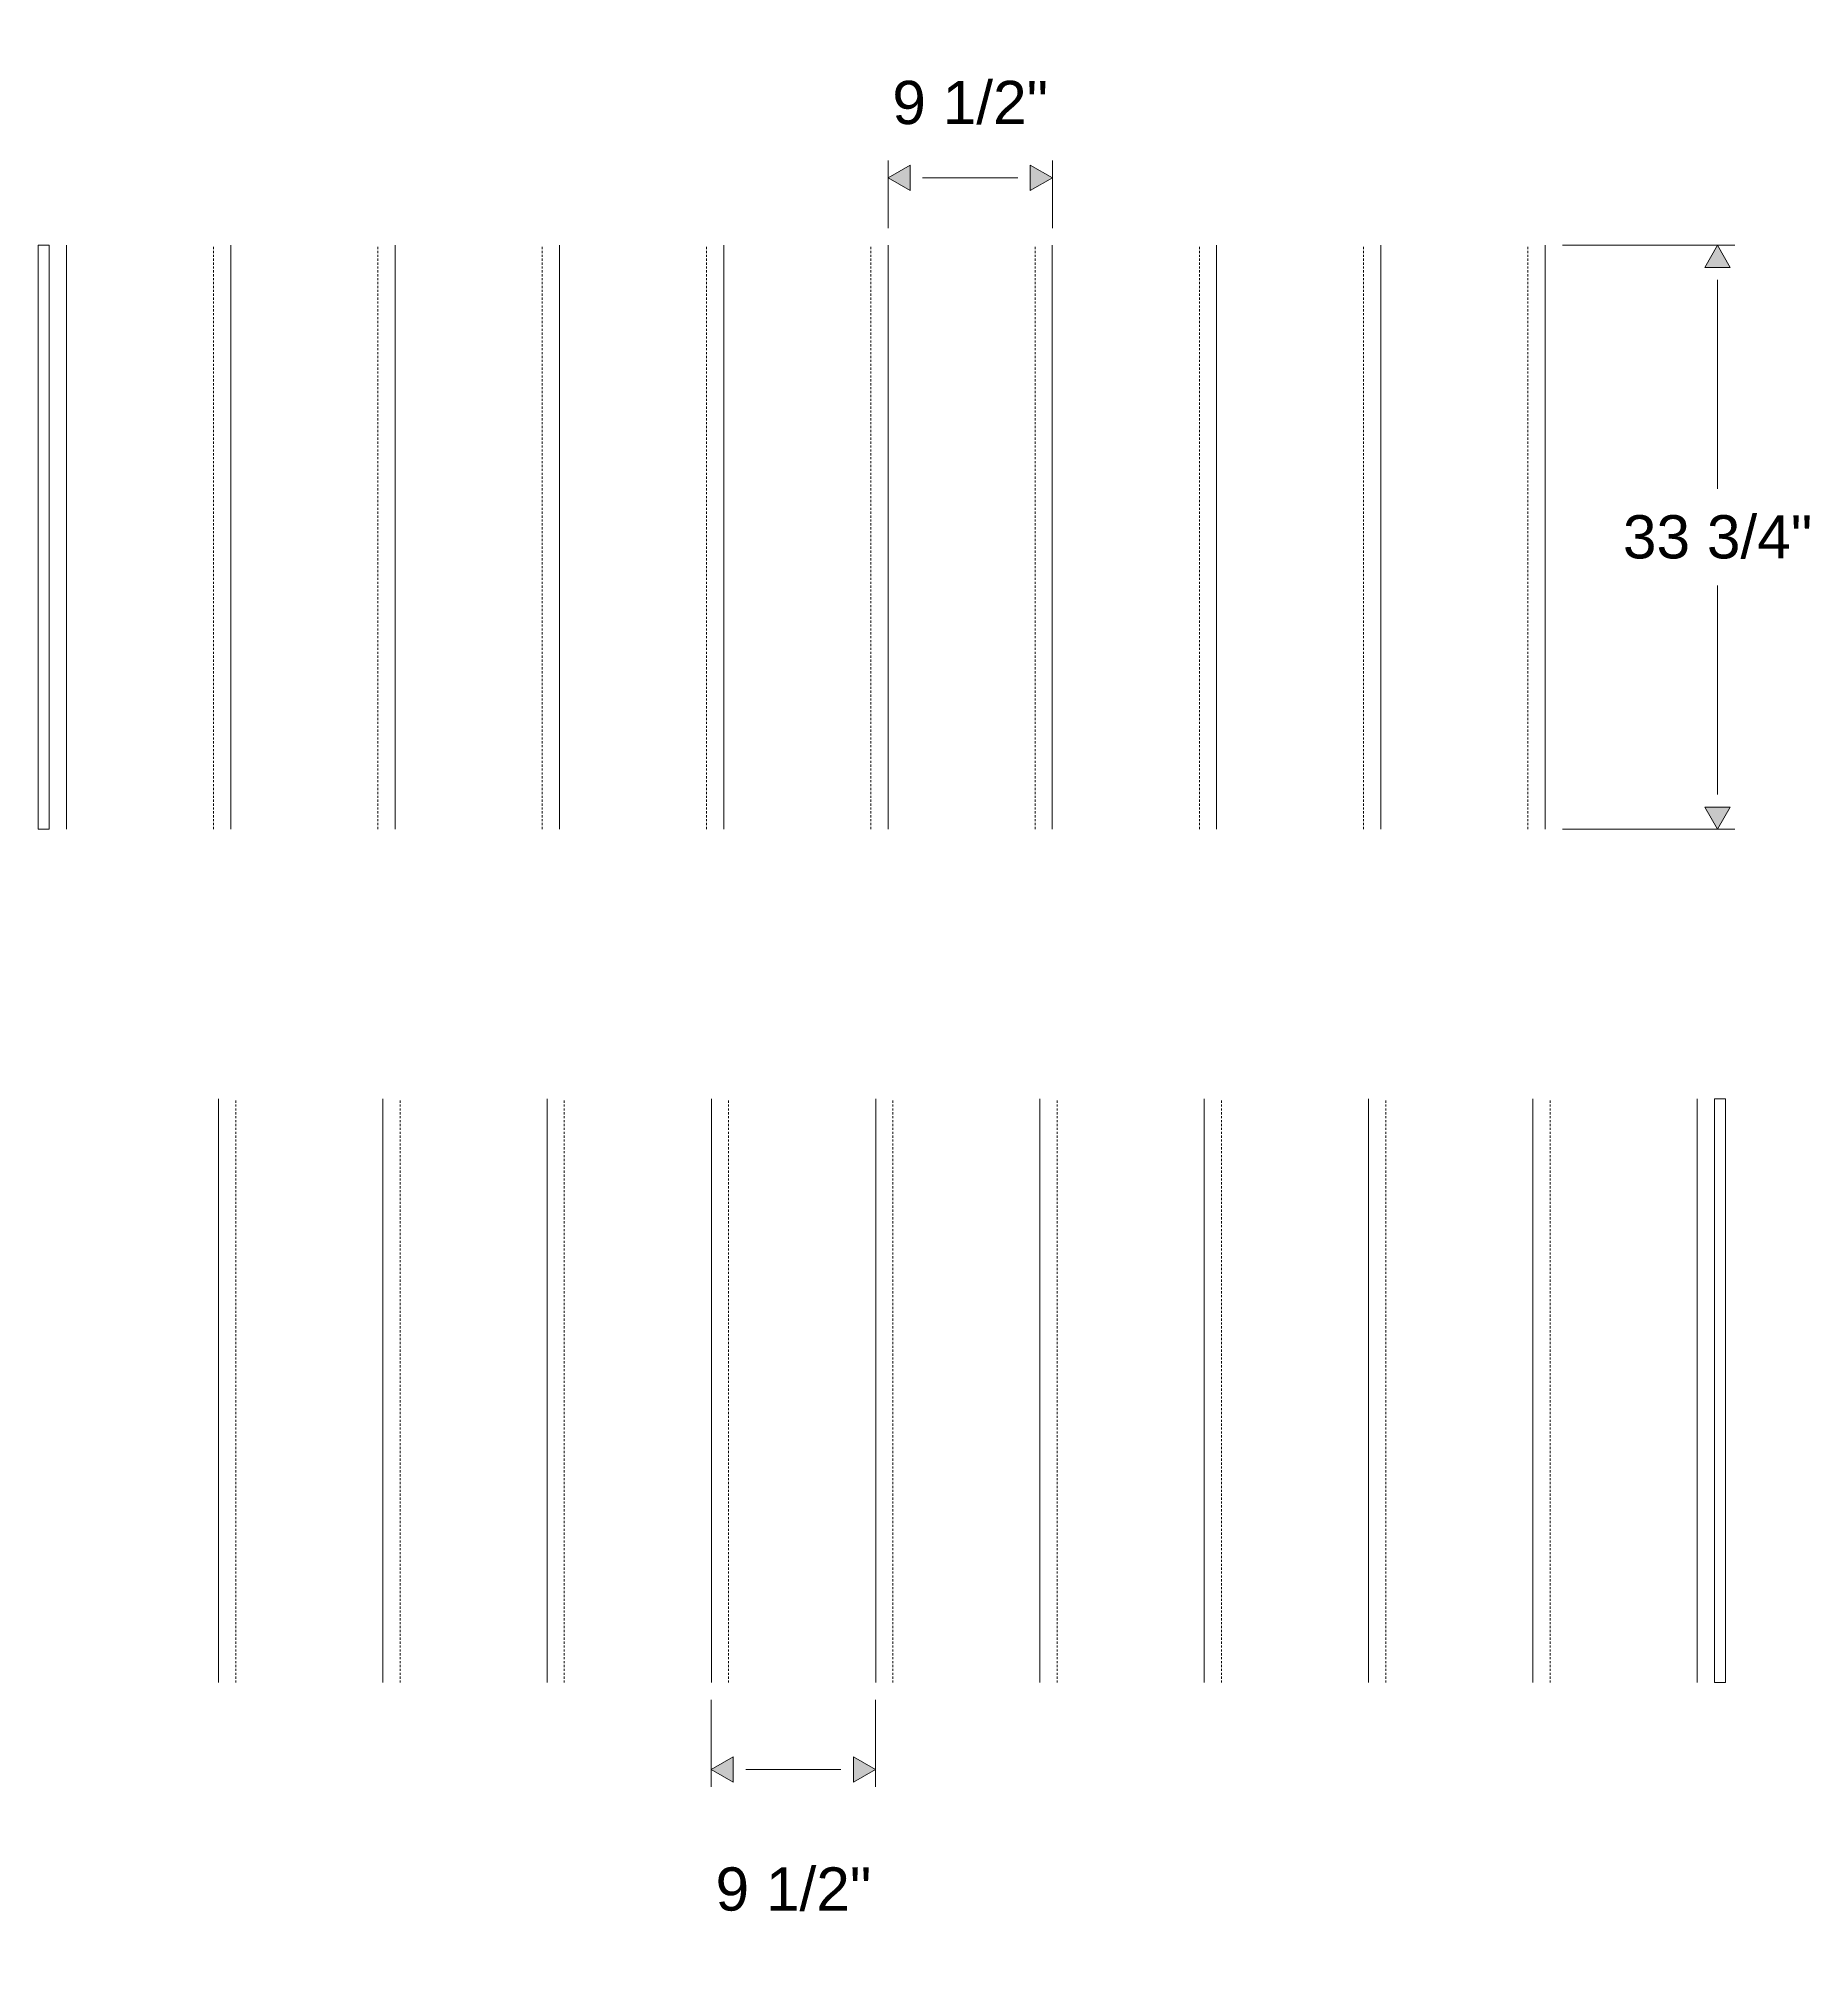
# Model space of a CAD drawing. Header units: inches. Extents: x -20237 to -17371, y 314 to 2010.
# Drawn here: x -20065.3 to -19962.9, y 1557.3 to 1668 of the extents above; entities that cross this region are included whole.
import ezdxf

# ---------------------------------------------------------------- set-up
doc = ezdxf.new("R2010")
doc.units = ezdxf.units.IN
doc.header["$MEASUREMENT"] = 0
doc.header["$PDMODE"] = 35
doc.linetypes.add('HIDDEN2', pattern=[0.1875, 0.125, -0.0625])
for name, color, linetype, lineweight in [('Dimension', 3, 'Continuous', 9), ('Kick', 4, 'Continuous', 9), ('Kick-Hidden', 4, 'HIDDEN2', 9), ('Treads', 1, 'Continuous', 15)]:
    doc.layers.add(name, color=color, linetype=linetype, lineweight=lineweight)
doc.styles.add('Dimension and Text', font='arial.ttf', dxfattribs={"height": 0.078125})
doc.dimstyles.new('Jerrod Dimension', dxfattribs={"dimscale": 0, "dimtxt": 0.078125, "dimasz": 0.0625, "dimexe": 0.03125, "dimexo": 0.03125, "dimgap": 0.046875, "dimtad": 1, "dimtih": 1, "dimtoh": 1, "dimdec": 4, "dimzin": 1, "dimdsep": 46, "dimlunit": 5, "dimtxsty": 'Dimension and Text', "dimblk": 'arrow', "dimcen": 2.421875, "dimclrd": 3, "dimclre": 3, "dimclrt": 3, "dimadec": 1, "dimazin": 0, "dimtfac": 1, "dimtdec": 4, "dimtmove": 2, "dimatfit": 3, "dimldrblk": 'arrow', "dimfxl": 1, "dimtfillclr": 256, "dimfrac": 2, "dimlwd": -1, "dimlwe": -1, "dimarcsym": 2})

# ---------------------------------------------------------------- blocks, each defined once
blk = doc.blocks.new('arrow')
at = {"layer": 'Dimension'}
blk.add_hatch(color=0, dxfattribs=at).paths.add_polyline_path([(0, 0), (-0.637, 0.368), (-0.637, -0.368)])
at = {"layer": 'Dimension', "color": 0}
for p, q in [((-0.637, -0.368), (-0.637, 0.368)), ((0, 0), (-0.637, 0.368)), ((-0.637, -0.368), (0, 0))]:
    blk.add_line(p, q, dxfattribs=at)
blk = doc.blocks.new('*D324')
at = {"layer": 'Defpoints', "color": 0}
for p in [(-20016.14, 1659.92), (-20016.14, 1656.02), (-20006.64, 1656.02)]:
    blk.add_point(p, dxfattribs=at)
at = {"layer": 'Dimension', "color": 3}
for p, q in [((-20016.14, 1657.02), (-20016.14, 1660.92)), ((-20008.64, 1659.92), (-20014.14, 1659.92)), ((-20006.64, 1657.02), (-20006.64, 1660.92))]:
    blk.add_line(p, q, dxfattribs=at)
at = {"layer": 'Dimension', "color": 3, "xscale": 2, "yscale": 2, "zscale": 2, "rotation": 180}
blk.add_blockref('arrow', (-20016.14, 1659.92), dxfattribs=at)
at = {"layer": 'Dimension', "color": 3, "xscale": 2, "yscale": 2, "zscale": 2}
blk.add_blockref('arrow', (-20006.64, 1659.92), dxfattribs=at)
at = {"layer": 'Dimension', "color": 3, "insert": (-20011.39, 1664.26), "char_height": 2.5, "attachment_point": 5, "style": 'Dimension and Text'}
blk.add_mtext('9 1/2"', dxfattribs=at)
blk = doc.blocks.new('*D326')
at = {"layer": 'Defpoints', "color": 0}
for p in [(-20026.36, 1572.93), (-20016.86, 1572.93), (-20016.86, 1567.9)]:
    blk.add_point(p, dxfattribs=at)
at = {"layer": 'Dimension', "color": 3}
for p, q in [((-20026.36, 1571.93), (-20026.36, 1566.9)), ((-20016.86, 1571.93), (-20016.86, 1566.9)), ((-20024.36, 1567.9), (-20018.86, 1567.9))]:
    blk.add_line(p, q, dxfattribs=at)
at = {"layer": 'Dimension', "color": 3, "xscale": 2, "yscale": 2, "zscale": 2, "rotation": 180}
blk.add_blockref('arrow', (-20026.36, 1567.9), dxfattribs=at)
at = {"layer": 'Dimension', "color": 3, "xscale": 2, "yscale": 2, "zscale": 2}
blk.add_blockref('arrow', (-20016.86, 1567.9), dxfattribs=at)
at = {"layer": 'Dimension', "color": 3, "insert": (-20021.61, 1560.98), "char_height": 2.5, "attachment_point": 5, "style": 'Dimension and Text'}
blk.add_mtext('9 1/2"', dxfattribs=at)
blk = doc.blocks.new('*D272')
at = {"layer": 'Defpoints', "color": 0}
for p in [(-19978.14, 1656.02), (-19978.14, 1622.27), (-19968.18, 1622.27)]:
    blk.add_point(p, dxfattribs=at)
at = {"layer": 'Treads', "color": 3}
for p, q in [((-19977.14, 1656.02), (-19967.18, 1656.02)), ((-19968.18, 1654.02), (-19968.18, 1641.94)), ((-19968.18, 1624.27), (-19968.18, 1636.36)), ((-19977.14, 1622.27), (-19967.18, 1622.27))]:
    blk.add_line(p, q, dxfattribs=at)
at = {"layer": 'Treads', "color": 3, "xscale": 2, "yscale": 2, "zscale": 2}
for p, rotation in [((-19968.18, 1656.02), 90), ((-19968.18, 1622.27), 270)]:
    blk.add_blockref('arrow', p, dxfattribs=dict(at, rotation=rotation))
at = {"layer": 'Treads', "color": 3, "insert": (-19968.18, 1639.15), "char_height": 2.5, "attachment_point": 5, "style": 'Dimension and Text'}
blk.add_mtext('33 3/4"', dxfattribs=at)

msp = doc.modelspace()

# ---------------------------------------------------------------- linework, layer by layer
at = {"layer": 'Kick'}
for points in [[(-20065.26718, 1622.27407), (-20065.26718, 1656.02407), (-20064.64218, 1656.02407), (-20064.64218, 1622.27407)], [(-19967.73017, 1572.92631), (-19967.73017, 1606.67631), (-19968.35517, 1606.67631), (-19968.35517, 1572.92631)]]:
    msp.add_lwpolyline(points, close=True, dxfattribs=at)
at = {"layer": 'Kick-Hidden'}
for p, q in [((-20055.14218, 1622.27407), (-20055.14218, 1656.02407)), ((-20045.64218, 1622.27407), (-20045.64218, 1656.02407)), ((-20036.14218, 1622.27407), (-20036.14218, 1656.02407)), ((-20026.64218, 1622.27407), (-20026.64218, 1656.02407)), ((-20017.14218, 1622.27407), (-20017.14218, 1656.02407)), ((-20007.64218, 1622.27407), (-20007.64218, 1656.02407)), ((-19998.14218, 1622.27407), (-19998.14218, 1656.02407)), ((-19988.64218, 1622.27407), (-19988.64218, 1656.02407)), ((-19979.14218, 1622.27407), (-19979.14218, 1656.02407)), ((-20053.85517, 1572.92631), (-20053.85517, 1606.67631)), ((-20044.35517, 1572.92631), (-20044.35517, 1606.67631)), ((-20034.85517, 1572.92631), (-20034.85517, 1606.67631)), ((-20025.35517, 1572.92631), (-20025.35517, 1606.67631)), ((-20015.85517, 1572.92631), (-20015.85517, 1606.67631)), ((-20006.35517, 1572.92631), (-20006.35517, 1606.67631)), ((-19996.85517, 1572.92631), (-19996.85517, 1606.67631)), ((-19987.35517, 1572.92631), (-19987.35517, 1606.67631)), ((-19977.85517, 1572.92631), (-19977.85517, 1606.67631))]:
    msp.add_line(p, q, dxfattribs=at)
at = {"layer": 'Treads'}
for p, q in [((-20063.64218, 1622.27407), (-20063.64218, 1656.02407)), ((-20054.14218, 1622.27407), (-20054.14218, 1656.02407)), ((-20044.64218, 1622.27407), (-20044.64218, 1656.02407)), ((-20035.14218, 1622.27407), (-20035.14218, 1656.02407)), ((-20025.64218, 1622.27407), (-20025.64218, 1656.02407)), ((-20016.14218, 1622.27407), (-20016.14218, 1656.02407)), ((-20006.64218, 1622.27407), (-20006.64218, 1656.02407)), ((-19997.14218, 1622.27407), (-19997.14218, 1656.02407)), ((-19987.64218, 1622.27407), (-19987.64218, 1656.02407)), ((-19978.14218, 1622.27407), (-19978.14218, 1656.02407)), ((-20054.85517, 1572.92631), (-20054.85517, 1606.67631)), ((-20045.35517, 1572.92631), (-20045.35517, 1606.67631)), ((-20035.85517, 1572.92631), (-20035.85517, 1606.67631)), ((-20026.35517, 1572.92631), (-20026.35517, 1606.67631)), ((-20016.85517, 1572.92631), (-20016.85517, 1606.67631)), ((-20007.35517, 1572.92631), (-20007.35517, 1606.67631)), ((-19997.85517, 1572.92631), (-19997.85517, 1606.67631)), ((-19988.35517, 1572.92631), (-19988.35517, 1606.67631)), ((-19978.85517, 1572.92631), (-19978.85517, 1606.67631)), ((-19969.35517, 1572.92631), (-19969.35517, 1606.67631))]:
    msp.add_line(p, q, dxfattribs=at)

# ---------------------------------------------------------------- dimensions: what is measured, and where the dimension line sits
at = {"layer": 'Dimension'}
for base, p1, p2, picture, middle in [((-20016.14218, 1659.92306), (-20006.64218, 1656.02407), (-20016.14218, 1656.02407), '*D324', (-20011.39218, 1664.25833)), ((-20016.85517, 1567.90477), (-20026.35517, 1572.92631), (-20016.85517, 1572.92631), '*D326', (-20021.60517, 1560.98424))]:
    dim = msp.add_linear_dim(base=base, p1=p1, p2=p2, dimstyle='Jerrod Dimension', override={"dimpost": '"'}, dxfattribs=at)
    dim.commit()
    dim.dimension.update_dxf_attribs({"geometry": picture, "text_midpoint": middle})
at = {"layer": 'Treads'}
dim = msp.add_linear_dim(base=(-19968.18075, 1622.27407), p1=(-19978.14218, 1656.02407), p2=(-19978.14218, 1622.27407), angle=270, dimstyle='Jerrod Dimension', override={"dimpost": '"'}, dxfattribs=at)
dim.commit()
dim.dimension.update_dxf_attribs({"geometry": '*D272', "text_midpoint": (-19968.18075, 1639.14907)})

doc.saveas('drawing.dxf')
